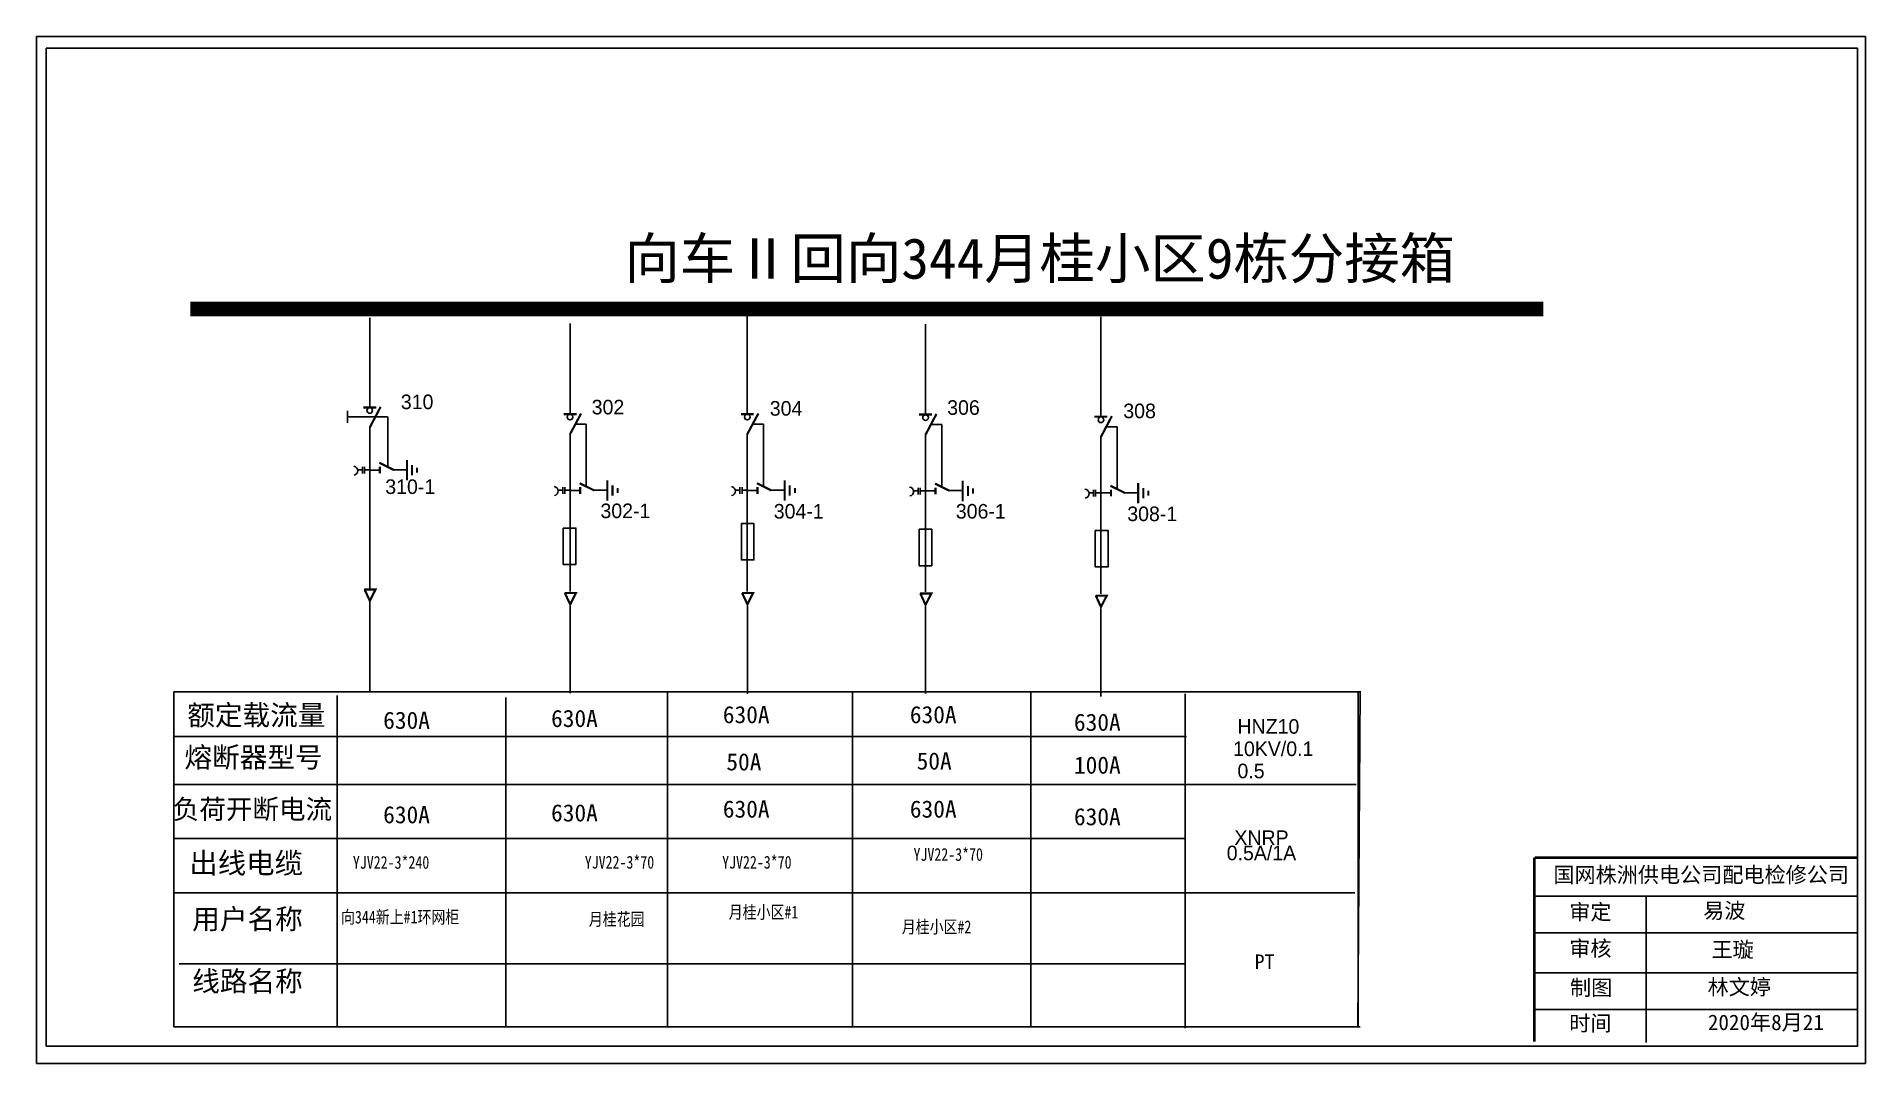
# Model space of a CAD drawing. Extents: x 613 to 1935, y 525 to 1195.
# Drawn here: x 1510.1 to 1639.4, y 909.6 to 982.3 of the extents above; entities that cross this region are included whole.
import ezdxf

# ---------------------------------------------------------------- set-up
doc = ezdxf.new("R2010")
doc.units = 0
doc.header["$LTSCALE"] = 0.774411
doc.linetypes.add('ACAD_ISO02W100', pattern=[15, 12, -3])
doc.linetypes.add('CENTER', pattern=[50.8, 31.75, -6.35, 6.35, -6.35])
doc.layers.get('0').update_dxf_attribs({"linetype": 'CONTINUOUS'})
doc.styles.add('HZ', font='')
doc.styles.add('hztxt_txtstyle_0.00_0_0', font='simkai.ttf')
doc.styles.add('hztxt_txtstyle_1.80_0_0', font='', dxfattribs={"height": 1.8, "bigfont": 'hztxt.shx'})
doc.styles.add('hztxt_txtstyle_2.70_0_0', font='simkai.ttf', dxfattribs={"height": 2.7})
doc.styles.add('字体', font='', dxfattribs={"height": 2.5})
doc.styles.get('HZ').set_extended_font_data('SimSun')
doc.styles.get('hztxt_txtstyle_1.80_0_0').set_extended_font_data('hztxt')
doc.styles.get('字体').set_extended_font_data('SimSun')

msp = doc.modelspace()

# ---------------------------------------------------------------- texts
at = {"style": 'hztxt_txtstyle_1.80_0_0'}
for s, p in [('310', (1535.85, 955.91)), ('302', (1549.34, 955.54)), ('304', (1561.93, 955.45)), ('306', (1574.47, 955.51)), ('308', (1586.92, 955.27)), ('310-1', (1534.75, 949.91)), ('302-1', (1549.96, 948.2)), ('304-1', (1562.21, 948.17)), ('306-1', (1575.08, 948.17)), ('308-1', (1587.2, 947.99)), ('HNZ10', (1594.99, 932.95)), ('10KV/0.1', (1594.68, 931.37)), ('0.5', (1594.99, 929.8)), ('XNRP', (1594.77, 925.08)), ('0.5A/1A', (1594.23, 924))]:
    msp.add_text(s, height=1.032, dxfattribs=at).set_placement(p)
at = {"color": 0, "style": 'HZ', "width": 0.8}
for s, height, p in [('YJV22-3*240', 0.9022, (1532.46, 923.4)), ('YJV22-3*70', 0.902, (1548.85, 923.41)), ('YJV22-3*70', 0.902, (1558.56, 923.41)), ('YJV22-3*70', 0.902, (1572.09, 923.96)), ('向344新上#1环网柜', 0.9022, (1531.62, 919.53)), ('月桂小区#1', 0.902, (1559.03, 919.88)), ('月桂花园', 0.902, (1549.14, 919.38)), ('月桂小区#2', 0.902, (1571.26, 918.84))]:
    msp.add_text(s, height=height, dxfattribs=at).set_placement(p)
at = {"insert": (1551.65, 968.01), "char_height": 2.8709, "width": 84.7741, "attachment_point": 1, "style": 'hztxt_txtstyle_2.70_0_0'}
msp.add_mtext('{\\fSimSun|b0|i0|c134|p2;向车Ⅱ回向344月桂小区9栋分接箱}', dxfattribs=at)
at = {"linetype": 'Continuous', "attachment_point": 1}
for s, insert, char_height, width, style in [('{\\fSimSun|b0|i0|c134|p2;额定载流量}', (1520.75, 934.98), 1.433, 11.0339, 'hztxt_txtstyle_0.00_0_0'), ('{\\fSimSun|b0|i0|c134|p2;630A}', (1558.61, 934.91), 1.2149, 9.7693, 'hztxt_txtstyle_0.00_0_0'), ('{\\fSimSun|b0|i0|c134|p2;630A}', (1571.83, 934.91), 1.2149, 9.7693, 'hztxt_txtstyle_0.00_0_0'), ('{\\fSimSun|b0|i0|c134|p2;630A}', (1534.6, 934.51), 1.2149, 9.7693, 'hztxt_txtstyle_0.00_0_0'), ('{\\fSimSun|b0|i0|c134|p2;630A}', (1546.47, 934.64), 1.2149, 9.7693, 'hztxt_txtstyle_0.00_0_0'), ('{\\fSimSun|b0|i0|c134|p2;630A}', (1583.43, 934.37), 1.2149, 9.7693, 'hztxt_txtstyle_0.00_0_0'), ('{\\fSimSun|b0|i0|c134|p2;熔断器型号}', (1520.55, 932), 1.433, 11.4443, 'hztxt_txtstyle_0.00_0_0'), ('{\\fSimSun|b0|i0|c134|p2;50A}', (1558.86, 931.57), 1.2149, 9.7693, 'hztxt_txtstyle_0.00_0_0'), ('{\\fSimSun|b0|i0|c134|p2;50A}', (1572.31, 931.63), 1.2149, 9.7693, 'hztxt_txtstyle_0.00_0_0'), ('{\\fSimSun|b0|i0|c134|p2;100A}', (1583.43, 931.34), 1.2149, 9.7693, 'hztxt_txtstyle_0.00_0_0'), ('{\\fSimSun|b0|i0|c134|p2;\\H0.96x;负荷开断电流}', (1519.73, 928.3), 1.433, 13.1035, 'hztxt_txtstyle_0.00_0_0'), ('{\\fSimSun|b0|i0|c134|p2;630A}', (1558.61, 928.23), 1.2149, 9.7693, 'hztxt_txtstyle_0.00_0_0'), ('{\\fSimSun|b0|i0|c134|p2;630A}', (1571.83, 928.23), 1.2149, 9.7693, 'hztxt_txtstyle_0.00_0_0'), ('{\\fSimSun|b0|i0|c134|p2;630A}', (1534.6, 927.83), 1.2149, 9.7693, 'hztxt_txtstyle_0.00_0_0'), ('{\\fSimSun|b0|i0|c134|p2;630A}', (1546.47, 927.96), 1.2149, 9.7693, 'hztxt_txtstyle_0.00_0_0'), ('{\\fSimSun|b0|i0|c134|p2;630A}', (1583.43, 927.69), 1.2149, 9.7693, 'hztxt_txtstyle_0.00_0_0'), ('{\\fSimSun|b0|i0|c134|p2;出线电缆}', (1520.9, 924.54), 1.4725, 10.0386, 'hztxt_txtstyle_0.00_0_0'), ('国网株洲供电公司配电检修公司', (1617.32, 923.52), 1.0945, 29.9242, '字体'), ('{\\fSimSun|b0|i0|c134|p2;用户名称}', (1521.1, 920.56), 1.433, 9.7693, 'hztxt_txtstyle_0.00_0_0'), ('审定', (1618.44, 920.89), 1.095, 8.5599, '字体'), ('{\\fSimSun|b0|i0|c134|p2;易波}', (1627.91, 920.99), 1.0945, 8.5599, '字体'), ('审核', (1618.44, 918.31), 1.095, 8.5599, '字体'), ('{\\fSimSun|b0|i0|c134|p2;王璇}', (1628.5, 918.23), 1.0945, 12.0597, '字体'), ('{\\fSimSun|b0|i0|c134|p2;PT}', (1596.2, 917.34), 1.0358, 8.0587, 'hztxt_txtstyle_0.00_0_0'), ('{\\fSimSun|b0|i0|c134|p2;线路名称}', (1521.1, 916.16), 1.433, 9.7693, 'hztxt_txtstyle_0.00_0_0'), ('制图', (1618.5, 915.53), 1.095, 8.5599, '字体'), ('{\\fSimSun|b0|i0|c134|p2;林文婷}', (1628.22, 915.58), 1.0945, 8.5599, '字体'), ('时间', (1618.44, 913.02), 1.095, 8.5599, '字体')]:
    msp.add_mtext(s, dxfattribs=dict(at, insert=insert, char_height=char_height, width=width, style=style))
at = {"color": 7, "linetype": 'Continuous', "true_color": 0xffffff, "insert": (1628.24, 913.08), "char_height": 1.095, "width": 8.5599, "attachment_point": 1, "style": '字体'}
msp.add_mtext('2020年8月21', dxfattribs=at)

# ---------------------------------------------------------------- blocks, each defined once
blk = doc.blocks.new('JD')
for points in [[(-2, 0.2), (-2, -0.2), (2, 0.2), (2, -0.2)], [(1, -1.2), (1, -0.8), (-1, -1.2), (-1, -0.8)], [(-0.5, -1.8), (-0.5, -2.2), (0.5, -1.8), (0.5, -2.2)]]:
    blk.add_trace(points)

# ---------------------------------------------------------------- linework, layer by layer
for p, q in [((1533.65, 962.37), (1533.65, 956.05)), ((1547.81, 961.96), (1547.81, 955.58)), ((1560.34, 962.63), (1560.34, 955.58)), ((1572.94, 961.93), (1572.94, 955.55)), ((1585.34, 962.45), (1585.34, 955.4)), ((1533.65, 954.65), (1533.65, 943.17)), ((1547.81, 954.18), (1547.81, 943.02)), ((1560.34, 954.18), (1560.34, 943.02)), ((1572.94, 954.14), (1572.94, 942.99)), ((1585.34, 953.99), (1585.34, 942.84)), ((1533.65, 951.6), (1534.37, 951.6)), ((1535.3, 951.62), (1536.27, 951.62)), ((1547.81, 950.16), (1548.53, 950.16)), ((1549.46, 950.18), (1550.43, 950.18)), ((1560.34, 950.16), (1561.06, 950.16)), ((1561.99, 950.18), (1562.96, 950.18)), ((1572.94, 950.13), (1573.65, 950.13)), ((1574.59, 950.15), (1575.56, 950.15)), ((1585.34, 949.98), (1586.05, 949.98)), ((1586.98, 950), (1587.96, 950))]:
    msp.add_line(p, q)
at = {"linetype": 'CENTER'}
for p, q in [((1533.66, 942.25), (1533.66, 935.91)), ((1547.82, 941.97), (1547.82, 935.83)), ((1560.35, 941.97), (1560.35, 935.77)), ((1572.94, 941.94), (1572.94, 935.8)), ((1585.34, 941.79), (1585.34, 935.59))]:
    msp.add_line(p, q, dxfattribs=at)
at = {"linetype": 'Continuous'}
for p, q in [((1519.81, 935.92), (1603.66, 935.92)), ((1519.81, 912.21), (1519.81, 935.92)), ((1531.36, 935.66), (1531.36, 912.22)), ((1543.26, 935.51), (1543.26, 912.23)), ((1554.7, 935.88), (1554.7, 912.22)), ((1567.77, 935.88), (1567.77, 912.22)), ((1580.38, 935.86), (1580.38, 912.2)), ((1591.3, 935.78), (1591.3, 912.12)), ((1603.66, 935.96), (1603.5, 912.25)), ((1603.53, 935.9), (1603.53, 912.2)), ((1519.81, 932.75), (1591.39, 932.75)), ((1519.81, 929.35), (1603.38, 929.35)), ((1519.81, 925.54), (1591.3, 925.54)), ((1519.81, 921.69), (1603.29, 921.69)), ((1615.99, 921.45), (1638.75, 921.45)), ((1623.89, 921.45), (1623.89, 911.11)), ((1615.99, 918.86), (1638.75, 918.86)), ((1520.19, 916.68), (1591.3, 916.68)), ((1615.99, 916.03), (1638.75, 916.03)), ((1615.99, 913.44), (1638.75, 913.44)), ((1603.66, 912.21), (1519.81, 912.21))]:
    msp.add_line(p, q, dxfattribs=at)
for points in [[(1510.1, 982.27), (1639.38, 982.27), (1639.38, 909.63), (1510.1, 909.63)], [(1510.79, 981.44), (1638.83, 981.44), (1638.83, 910.86), (1510.79, 910.86)], [(1559.92, 947.82), (1560.81, 947.82), (1560.81, 945.24), (1559.92, 945.24)], [(1547.33, 947.5), (1548.23, 947.5), (1548.23, 944.93), (1547.33, 944.93)], [(1572.48, 947.41), (1573.38, 947.41), (1573.38, 944.83), (1572.48, 944.83)], [(1584.94, 947.33), (1585.84, 947.33), (1585.84, 944.75), (1584.94, 944.75)]]:
    msp.add_lwpolyline(points, close=True, dxfattribs=at)
for points, const_width in [([(1520.97, 962.99), (1616.61, 962.99)], 1.03), ([(1533.19, 956.03), (1534.11, 956.03)], 0.155), ([(1533.65, 954.61), (1534.42, 956.07)], 0.155), ([(1547.36, 955.56), (1548.27, 955.56)], 0.155), ([(1547.81, 954.14), (1548.59, 955.6)], 0.155), ([(1559.89, 955.56), (1560.8, 955.56)], 0.155), ([(1560.34, 954.14), (1561.12, 955.6)], 0.155), ([(1572.48, 955.53), (1573.4, 955.53)], 0.155), ([(1572.94, 954.1), (1573.71, 955.57)], 0.155), ([(1584.88, 955.38), (1585.79, 955.38)], 0.155), ([(1585.34, 953.95), (1586.11, 955.42)], 0.155), ([(1534.33, 952.12), (1535.36, 951.6)], 0.155), ([(1534.37, 951.84), (1534.37, 951.36)], 0.155), ([(1548.49, 950.67), (1549.52, 950.16)], 0.155), ([(1548.53, 950.4), (1548.53, 949.92)], 0.155), ([(1561.02, 950.67), (1562.05, 950.16)], 0.155), ([(1561.06, 950.4), (1561.06, 949.92)], 0.155), ([(1573.61, 950.64), (1574.65, 950.13)], 0.155), ([(1573.65, 950.36), (1573.65, 949.89)], 0.155), ([(1586.01, 950.49), (1587.04, 949.98)], 0.155), ([(1586.05, 950.21), (1586.05, 949.74)], 0.155), ([(1533.27, 943.15), (1534.06, 943.15), (1533.66, 942.35), (1533.28, 943.17)], 0.155), ([(1547.43, 942.9), (1548.22, 942.9), (1547.82, 942.1), (1547.44, 942.91)], 0.155), ([(1559.96, 942.9), (1560.75, 942.9), (1560.35, 942.1), (1559.97, 942.91)], 0.155), ([(1572.56, 942.87), (1573.35, 942.87), (1572.94, 942.07), (1572.57, 942.88)], 0.155), ([(1584.96, 942.72), (1585.75, 942.72), (1585.34, 941.92), (1584.97, 942.73)], 0.155)]:
    msp.add_lwpolyline(points, dxfattribs=dict(const_width=const_width))
for points in [[(1532.09, 955.8), (1532.09, 954.94)], [(1533.13, 951.61), (1532.8, 951.61)], [(1533.13, 951.82), (1533.13, 951.35)], [(1533.28, 951.82), (1533.28, 951.35)], [(1533.65, 951.61), (1533.28, 951.61)], [(1547.29, 950.38), (1547.29, 949.91)], [(1547.44, 950.38), (1547.44, 949.91)], [(1559.82, 950.38), (1559.82, 949.91)], [(1559.97, 950.38), (1559.97, 949.91)], [(1572.42, 950.35), (1572.42, 949.88)], [(1572.56, 950.35), (1572.56, 949.88)], [(1584.82, 950.2), (1584.82, 949.73)], [(1584.96, 950.2), (1584.96, 949.73)], [(1547.29, 950.17), (1546.97, 950.17)], [(1547.81, 950.17), (1547.44, 950.17)], [(1559.82, 950.17), (1559.5, 950.17)], [(1560.34, 950.17), (1559.97, 950.17)], [(1572.42, 950.13), (1572.09, 950.13)], [(1572.94, 950.13), (1572.56, 950.13)], [(1584.82, 949.98), (1584.49, 949.98)], [(1585.34, 949.98), (1584.96, 949.98)]]:
    msp.add_lwpolyline(points)
at = {"linetype": 'ACAD_ISO02W100'}
for points in [[(1534.92, 951.84), (1534.92, 955.37), (1532.09, 955.37)], [(1548.96, 950.39), (1548.96, 954.85), (1548.19, 954.85)], [(1561.49, 950.39), (1561.49, 954.85), (1560.72, 954.85)], [(1574.09, 950.36), (1574.09, 954.82), (1573.32, 954.82)], [(1586.49, 950.21), (1586.49, 954.67), (1585.72, 954.67)]]:
    msp.add_lwpolyline(points, dxfattribs=at)
for points in [[(1532.53, 951.87, -0.877934), (1532.54, 951.25)], [(1546.69, 950.43, -0.877934), (1546.7, 949.8)], [(1559.22, 950.43, -0.877934), (1559.23, 949.8)], [(1571.81, 950.4, -0.877934), (1571.83, 949.77)], [(1584.21, 950.25, -0.877934), (1584.23, 949.62)]]:
    msp.add_lwpolyline(points, format="xyb")
at = {"linetype": 'Continuous', "const_width": 0.182}
for points in [[(1615.98, 924.19), (1615.98, 911.16)], [(1615.99, 924.19), (1638.75, 924.19)]]:
    msp.add_lwpolyline(points, dxfattribs=at)
for centre in [(1533.65, 955.82), (1547.81, 955.35), (1560.34, 955.35), (1572.94, 955.31), (1585.34, 955.16)]:
    msp.add_circle(centre, 0.198)

# ---------------------------------------------------------------- block references
at = {"xscale": 0.3611214716016775, "yscale": 0.3611214716016775, "zscale": 0.3611214716017123, "rotation": 90}
for p in [(1536.28, 951.59), (1550.45, 950.15), (1562.98, 950.15), (1575.57, 950.12), (1587.97, 949.97)]:
    msp.add_blockref('JD', p, dxfattribs=at)

msp.set_redraw_order([(e.dxf.handle, doc.entitydb.next_handle()) for e in msp.query("TEXT MTEXT ATTDEF DIMENSION ARC_DIMENSION")])  # texts and dimensions are drawn at this point

doc.saveas('drawing.dxf')
